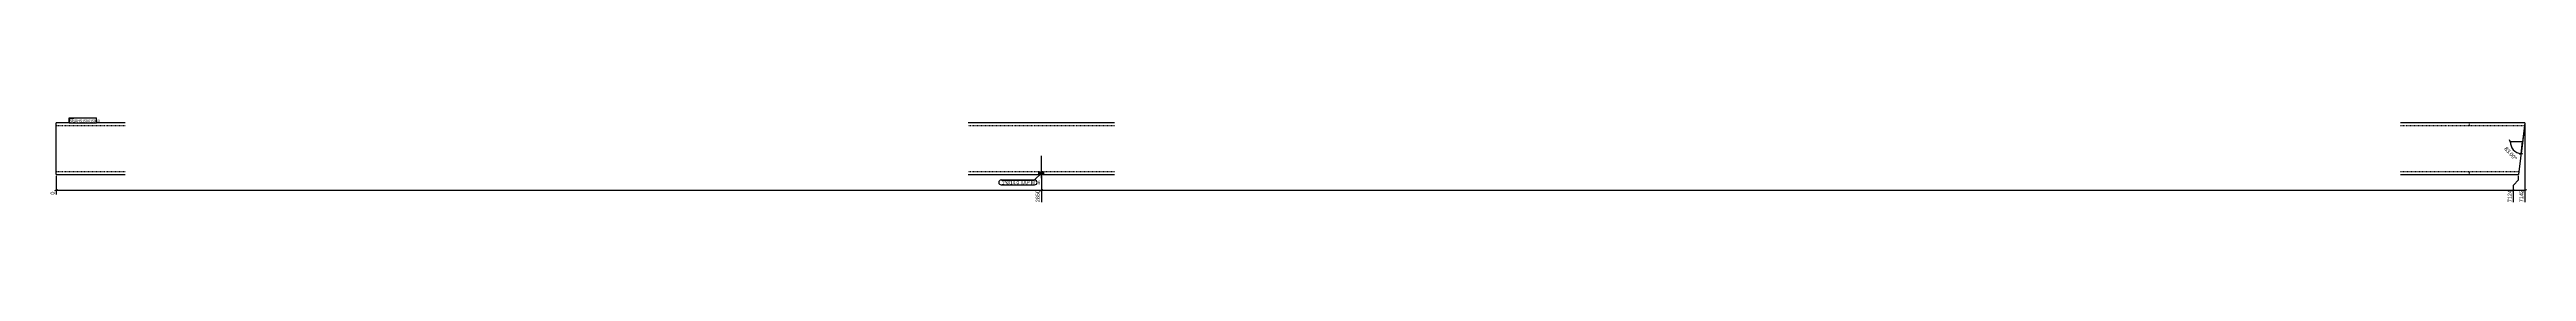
# Model space of a CAD drawing. Header units: millimetres. Extents: x 9 to 20439, y 7 to 253.
# Drawn here: x 13273 to 20439, y 7 to 253 of the extents above; entities that cross this region are included whole.
import ezdxf

# ---------------------------------------------------------------- set-up
doc = ezdxf.new("R2010")
doc.units = ezdxf.units.MM
doc.linetypes.add('DXK_LINE_DOT2', pattern=[3.9198, 1.9599, -1.9599])
for name, color, linetype in [('MÅLSÆTNING', 7, 'Continuous'), ('STÅL', 7, 'Continuous'), ('TEKST', 7, 'Continuous')]:
    doc.layers.add(name, color=color, linetype=linetype)
doc.styles.add('Arial Narrow', font='ARIALN.TTF', dxfattribs={"height": 0.2})

msp = doc.modelspace()

# ---------------------------------------------------------------- hatches: boundary and pattern name
at = {"layer": 'STÅL', "linetype": 'Continuous'}
msp.add_hatch(color=3, dxfattribs=at).paths.add_polyline_path([(16149.3, 96.9), (16135.3, 96.9), (16135.3, 88.9), (16149.3, 88.9)])

# ---------------------------------------------------------------- linework, layer by layer
at = {"layer": 'MÅLSÆTNING', "color": 7, "linetype": 'Continuous'}
for p, q in [((20433.8, 235.9), (20423.2, 149.3)), ((20434.2, 235.9), (20434.2, 9)), ((20393.4, 180.6), (20389.8, 189.6)), ((20391.6, 185.1), (20427.6, 185.1)), ((20418.5, 148.1), (20427.9, 150.6)), ((20423.2, 149.3), (20427.6, 185.1)), ((13292.3, 85.9), (13292.3, 30.9)), ((16142.3, 85.9), (16142.3, 9)), ((16142.3, 85.9), (16142.3, 9)), ((20400.8, 58.4), (20415.8, 73.4)), ((20415.8, 73.4), (20415.8, 85.9)), ((13296.8, 45.2), (13287.8, 41.6)), ((13292.3, 43.4), (16142.3, 43.4)), ((16146.8, 45.2), (16137.8, 41.6)), ((16137.8, 41.6), (16146.8, 45.2)), ((20396.3, 41.6), (20405.3, 45.2)), ((20400.8, 9), (20400.8, 58.4)), ((20400.8, 43.4), (20434.2, 43.4)), ((20438.7, 45.2), (20429.7, 41.6))]:
    msp.add_line(p, q, dxfattribs=at)
msp.add_arc((20427.6, 185.1), 36, 180, 263, dxfattribs=at)
at = {"layer": 'STÅL', "color": 2, "linetype": 'Continuous'}
for p, q in [((13492.3, 238.9), (13292.3, 238.9)), ((13292.3, 218.9), (13292.3, 238.9)), ((13292.3, 108.9), (13292.3, 218.9)), ((16354.3, 238.9), (15930.3, 238.9)), ((20434.2, 238.9), (20074.3, 238.9)), ((20434.2, 238.9), (20415.8, 88.9)), ((13292.3, 88.9), (13292.3, 108.9)), ((13292.3, 88.9), (13492.3, 88.9)), ((15930.3, 88.9), (16354.3, 88.9)), ((20074.3, 88.9), (20415.8, 88.9))]:
    msp.add_line(p, q, dxfattribs=at)
at = {"layer": 'STÅL', "color": 7, "linetype": 'DXK_LINE_DOT2'}
for p, q in [((13492.3, 230.9), (13292.3, 230.9)), ((16354.3, 230.9), (15930.3, 230.9)), ((20433.2, 230.9), (20074.3, 230.9)), ((20274.3, 230.9), (20274.3, 238.9)), ((13292.3, 97.8), (13292.3, 108.9)), ((13292.3, 96.9), (13292.3, 97.8)), ((13492.3, 96.9), (13292.3, 96.9)), ((13292.3, 90.4), (13292.3, 96.9)), ((16354.3, 96.9), (15930.3, 96.9)), ((20416.8, 96.9), (20074.3, 96.9)), ((20274.3, 88.9), (20274.3, 96.9))]:
    msp.add_line(p, q, dxfattribs=at)
at = {"layer": 'STÅL', "color": 3, "linetype": 'Continuous'}
for p, q in [((16142.3, 78.9), (16142.3, 143.9)), ((16135.3, 88.9), (16135.3, 96.9)), ((16149.3, 88.9), (16149.3, 96.9))]:
    msp.add_line(p, q, dxfattribs=at)

# ---------------------------------------------------------------- next in the draw order: wipeouts: each hides what was drawn before it
at = {"color": 0}
for points, layer in [([(20399.4, 130.7), (20412, 141.8), (20382.7, 174.8), (20370.2, 163.7)], 'MÅLSÆTNING'), ([(13343.4, 241), (13343.4, 251.5), (13331.3, 251.5), (13331.3, 241)], 'TEKST')]:
    msp.add_wipeout(points, dxfattribs=at).dxf.layer = layer
at = {"color": 0, "linetype": 'Continuous'}
for points in [[(13289.9, 40.6), (13273.1, 40.6), (13273.1, 28.5), (13289.9, 28.5)], [(20431.8, 40.6), (20415, 40.6), (20415, 6.6), (20431.8, 6.6)]]:
    msp.add_wipeout(points, dxfattribs=at).dxf.layer = 'MÅLSÆTNING'

# ---------------------------------------------------------------- next in the draw order: linework, layer by layer
at = {"layer": 'MÅLSÆTNING', "color": 7, "linetype": 'Continuous'}
for p, q in [((20400.8, 58.4), (20415.8, 73.4)), ((20415.8, 73.4), (20415.8, 85.9)), ((16142.3, 43.4), (20400.8, 43.4)), ((20396.3, 41.6), (20405.3, 45.2)), ((20400.8, 9), (20400.8, 58.4))]:
    msp.add_line(p, q, dxfattribs=at)

# ---------------------------------------------------------------- next in the draw order: texts
at = {"layer": 'MÅLSÆTNING', "color": 3, "style": 'Arial Narrow'}
msp.add_text('83.00°', height=11.45, rotation=-48.50088, dxfattribs=at).set_placement((20373.6, 163.5))
at = {"layer": 'MÅLSÆTNING', "color": 3, "linetype": 'Continuous', "style": 'Arial Narrow'}
for s, height, p in [('0', 11.5, (13287.5, 30.9)), ('7142', 11.45, (20429.4, 9))]:
    msp.add_text(s, height=height, rotation=90.00021, dxfattribs=at).set_placement(p)

# ---------------------------------------------------------------- next in the draw order: wipeouts: each hides what was drawn before it
at = {"color": 0}
msp.add_wipeout([(13343.4, 241), (13343.4, 251.5), (13331.3, 251.5), (13331.3, 241)], dxfattribs=at).dxf.layer = 'TEKST'

# ---------------------------------------------------------------- next in the draw order: wipeouts: each hides what was drawn before it
at = {"color": 0, "linetype": 'Continuous'}
for points in [[(16139.9, 40.6), (16123.1, 40.6), (16123.1, 6.6), (16139.9, 6.6)], [(20398.4, 40.6), (20381.6, 40.6), (20381.6, 6.6), (20398.4, 6.6)]]:
    msp.add_wipeout(points, dxfattribs=at).dxf.layer = 'MÅLSÆTNING'
at = {"color": 0}
msp.add_wipeout([(13406.9, 241), (13406.9, 248.5), (13346.6, 248.5), (13346.6, 241)], dxfattribs=at).dxf.layer = 'TEKST'

# ---------------------------------------------------------------- next in the draw order: texts
at = {"layer": 'MÅLSÆTNING', "color": 3, "linetype": 'Continuous', "style": 'Arial Narrow'}
for s, p in [('2850', (16137.5, 9)), ('7124', (20396, 9))]:
    msp.add_text(s, height=11.45, rotation=90.00021, dxfattribs=at).set_placement(p)

# ---------------------------------------------------------------- next in the draw order: wipeouts: each hides what was drawn before it
at = {"color": 0}
msp.add_wipeout([(13406.9, 241), (13406.9, 248.5), (13346.6, 248.5), (13346.6, 241)], dxfattribs=at).dxf.layer = 'TEKST'

# ---------------------------------------------------------------- next in the draw order: linework, layer by layer
at = {"layer": 'TEKST', "color": 7, "linetype": 'Continuous'}
for p, q in [((13329.5, 253.3), (13408.7, 253.3)), ((13329.5, 239.2), (13329.5, 253.3)), ((13329.5, 239.2), (13408.7, 239.2)), ((13408.7, 239.2), (13408.7, 253.3))]:
    msp.add_line(p, q, dxfattribs=at)

# ---------------------------------------------------------------- next in the draw order: texts
at = {"layer": 'TEKST', "color": 3, "style": 'Arial Narrow'}
for s, height, p in [('s6', 10.02, (13331.3, 241)), ('RHS150X150X8', 7.158, (13346.6, 241))]:
    msp.add_text(s, height=height, dxfattribs=at).set_placement(p)

# ---------------------------------------------------------------- next in the draw order: wipeouts: each hides what was drawn before it
at = {"color": 0}
msp.add_wipeout([(16121.1, 61.1), (16121.1, 71.6), (16027.8, 71.6), (16027.8, 61.1)], dxfattribs=at).dxf.layer = 'TEKST'

# ---------------------------------------------------------------- next in the draw order: wipeouts: each hides what was drawn before it
msp.add_wipeout([(16121.1, 61.1), (16121.1, 71.6), (16027.8, 71.6), (16027.8, 61.1)], dxfattribs=at).dxf.layer = 'TEKST'

# ---------------------------------------------------------------- next in the draw order: linework, layer by layer
at = {"layer": 'TEKST', "color": 7, "linetype": 'Continuous'}
for p, q in [((16026, 73.4), (16122.9, 73.4)), ((16142.3, 92.9), (16122.9, 73.4)), ((16026, 59.3), (16122.9, 59.3))]:
    msp.add_line(p, q, dxfattribs=at)
for centre, start, end in [((16026, 66.4), 90, 270), ((16122.9, 66.4), 270, 90)]:
    msp.add_arc(centre, 7.05, start, end, dxfattribs=at)

# ---------------------------------------------------------------- next in the draw order: texts
at = {"layer": 'TEKST', "color": 3, "style": 'Arial Narrow'}
msp.add_text('1*Ø14.0 TAP M16', height=10.021, dxfattribs=at).set_placement((16027.8, 61.1))

doc.saveas('drawing.dxf')
